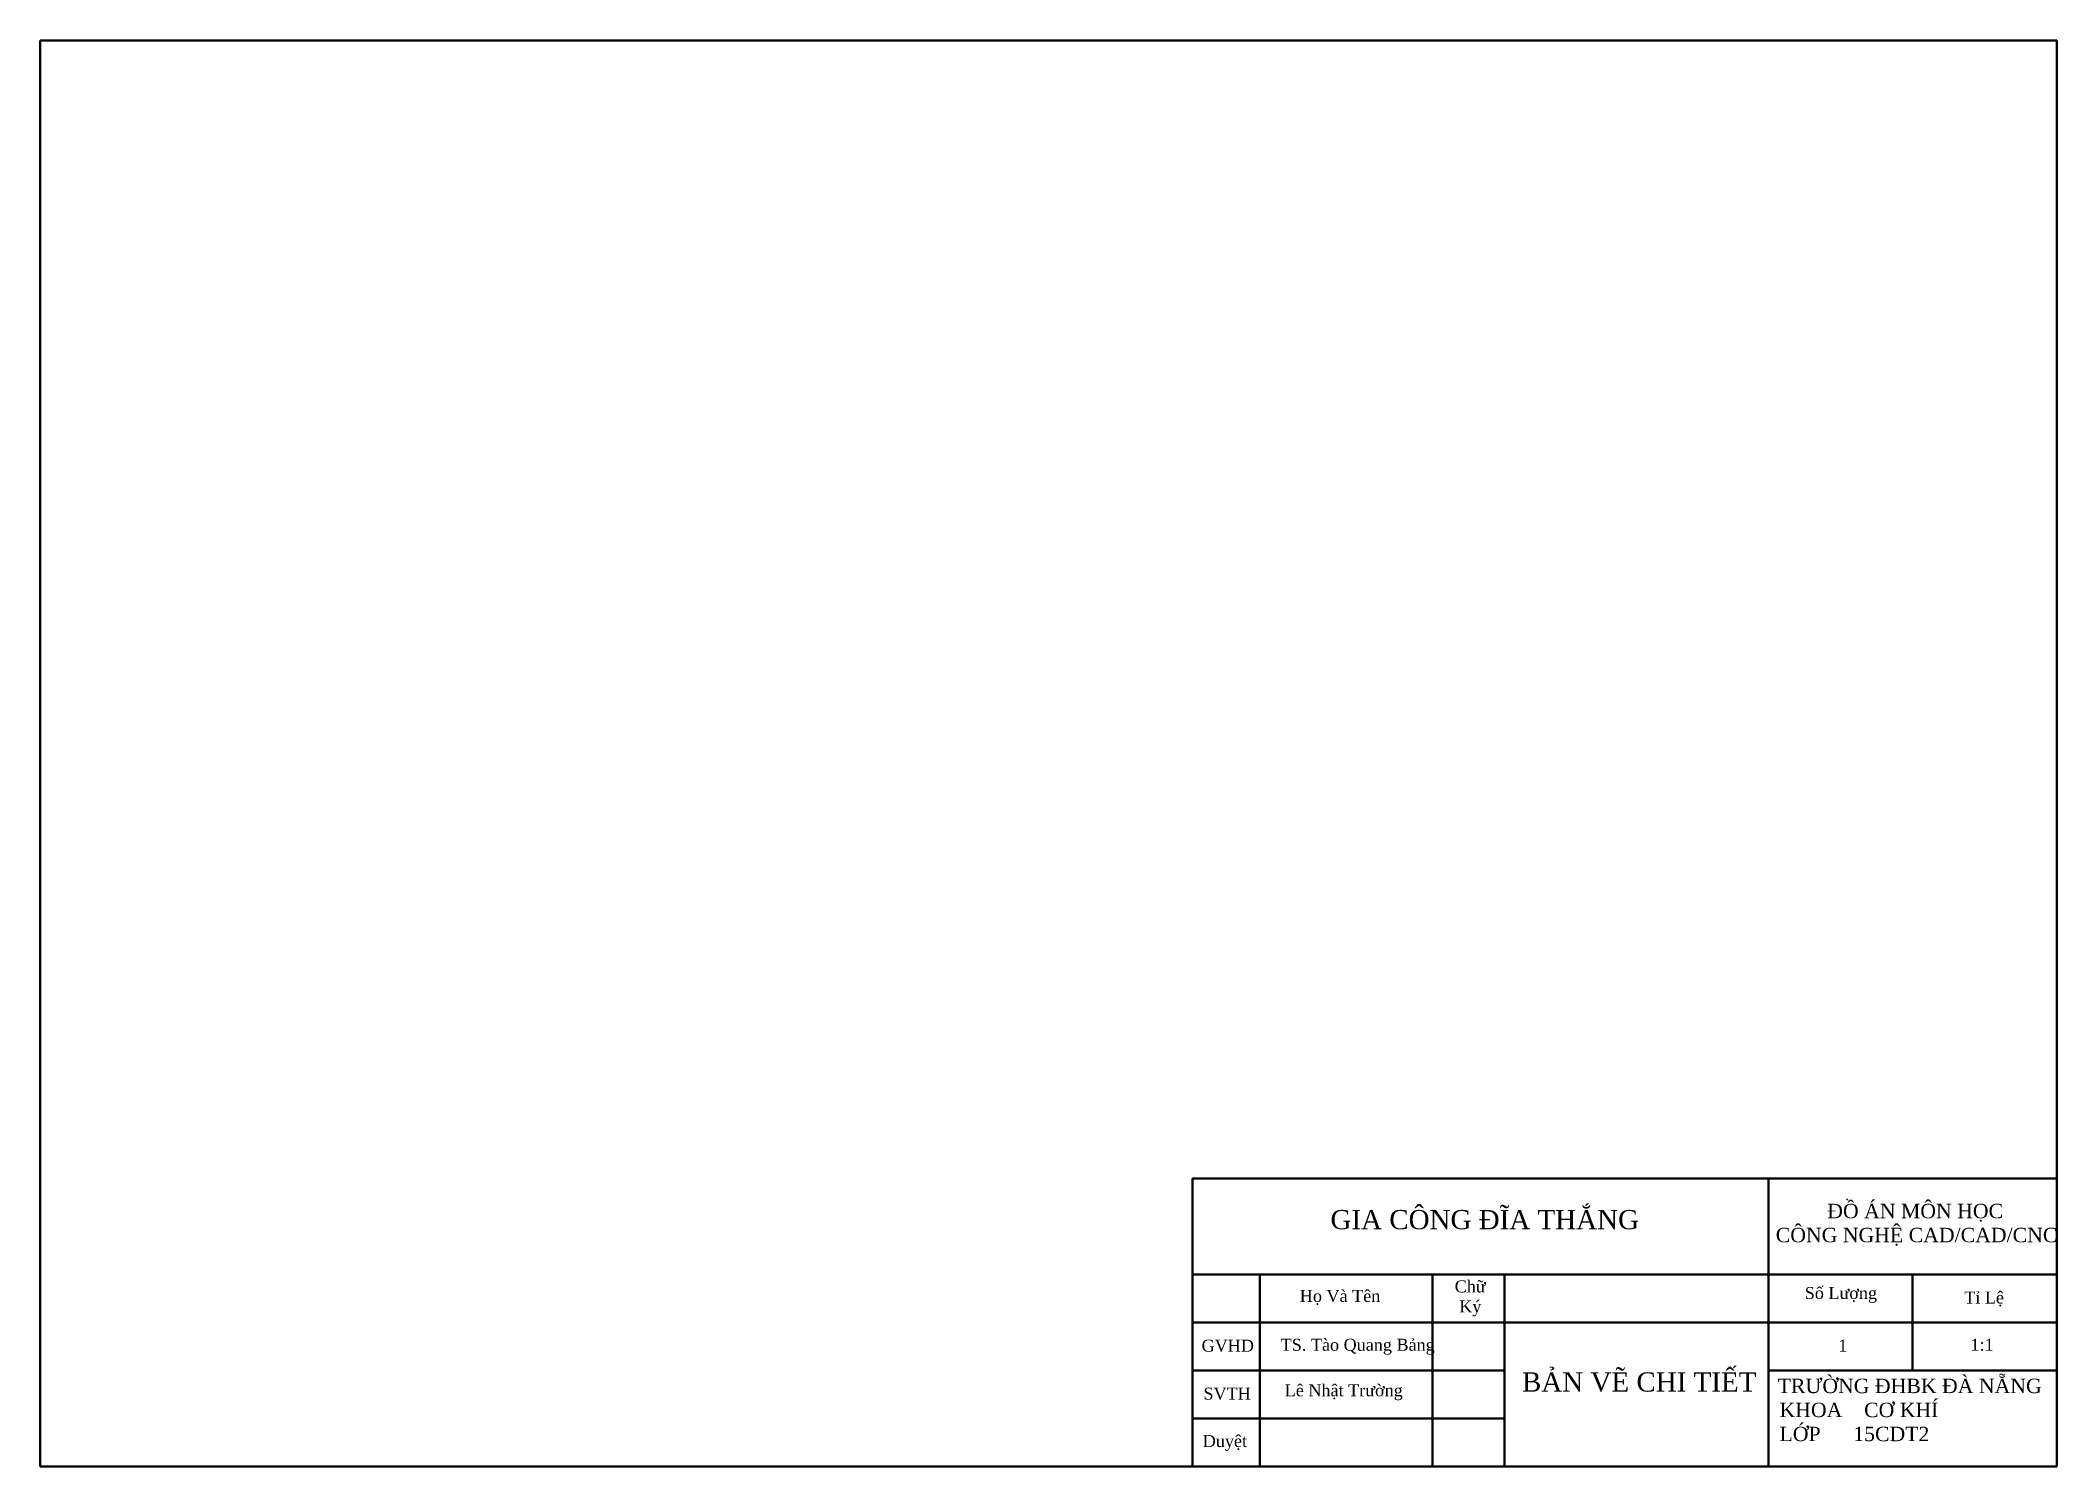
# Model space of a CAD drawing. Header units: millimetres. Extents: x -1654 to 1318, y -6 to 660.
# Drawn here: x 772 to 1318, y -4 to 382 of the extents above; entities that cross this region are included whole.
import ezdxf

# ---------------------------------------------------------------- set-up
doc = ezdxf.new("R2010")
doc.units = ezdxf.units.MM
doc.layers.add('chu', color=140, linetype='Continuous')
doc.layers.add('chuan-text', color=90, linetype='Continuous', lineweight=25)
doc.layers.add('khung', color=212, linetype='Continuous', lineweight=50)
doc.styles.get("Standard").update_dxf_attribs({"font": 'times.ttf'})

msp = doc.modelspace()

# ---------------------------------------------------------------- texts
at = {"layer": 'chu', "attachment_point": 1}
for s, insert, char_height, width in [('\\pi37.3504;GIA CÔNG ĐĨA THẮNG', (1084.1756, 65.6345), 5.2, 156), ('{\\fTimes New Roman|b0|i0|c0|p18;Họ Và Tên}', (1113.2205, 43.9963), 3.25, 45.5), ('{\\fTimes New Roman|b0|i0|c0|p18;Chữ \\P Ký}', (1155.1679, 46.5837), 3.25, 13), ('{\\fTimes New Roman|b0|i0|c0|p18;Số Lượng}', (1249.9579, 44.7962), 3.25, 45.5), ('{\\fTimes New Roman|b0|i0|c0|p18;Tỉ Lệ}', (1293.1372, 43.5634), 3.25, 45.5), ('{\\fTimes New Roman|b0|i0|c0|p18;GVHD}', (1086.6217, 30.5285), 3.25, 45.5), ('TS. Tào Quang Bảng', (1108.0438, 30.7854), 3.25, 45.5), ('{\\fTimes New Roman|b0|i0|c0|p18;1}', (1259.0304, 30.5758), 3.25, 45.5), ('1:1', (1294.8303, 30.8118), 3.25, 45.5), ('BẢN VẼ CHI TIẾT', (1173.3926, 21.6841), 5.2, 78), ('{\\fTimes New Roman|b0|i0|c0|p18;SVTH}', (1087.1371, 17.5544), 3.25, 45.5), ('Lê Nhật Trường', (1109.141, 18.4529), 3.25, 45.5), ('  {\\H1.2x;TRƯỜNG ĐHBK ĐÀ NẴNG\\P  KHOA    CƠ KHÍ\\P  LỚP      15CDT2}', (1240.1756, 19.964), 3.25, 78), ('{\\fTimes New Roman|b0|i0|c0|p18;Duyệt}', (1086.942, 4.7236), 3.25, 45.5)]:
    msp.add_mtext(s, dxfattribs=dict(at, insert=insert, char_height=char_height, width=width))
at = {"layer": 'chuan-text', "insert": (1240.1756, 74.1596), "char_height": 4.1067, "width": 78, "attachment_point": 1}
msp.add_mtext('\\pi39;\\P\\pi15.87409;{\\H0.94967x;ĐỒ ÁN MÔN HỌC\\P\\pi1.93022;CÔNG NGHỆ CAD/CAD/CNC}', dxfattribs=at)

# ---------------------------------------------------------------- linework, layer by layer
at = {"layer": 'khung'}
for p, q in [((772.1756, -3.8404), (772.1756, 382.2596)), ((772.1756, 382.2596), (1318.1756, 382.2596)), ((1318.1756, -3.8404), (1318.1756, 382.2596)), ((1240.1756, 74.1596), (1240.1756, -3.8404)), ((1318.1756, 74.1596), (1318.1756, 74.1596)), ((1279.1756, 48.1596), (1279.1756, 22.1596)), ((1162.1756, 35.1596), (1240.1756, 35.1596)), ((1240.1756, 35.1596), (1318.1756, 35.1596)), ((1240.1756, 22.1596), (1318.1756, 22.1596)), ((772.1756, -3.8404), (1318.1756, -3.8404))]:
    msp.add_line(p, q, dxfattribs=at)
for points in [[(1318.1756, -3.8404), (1084.1756, -3.8404), (1084.1756, 74.1596), (1318.1756, 74.1596)], [(1084.1756, 74.1596), (1318.1756, 74.1596), (1318.1756, 48.1596), (1084.1756, 48.1596)], [(1084.1756, 48.1596), (1102.3756, 48.1596), (1102.3756, -3.8404), (1084.1756, -3.8404)], [(1149.1756, 48.1596), (1168.6756, 48.1596), (1168.6756, -3.8404), (1149.1756, -3.8404)]]:
    msp.add_lwpolyline(points, close=True, dxfattribs=at)
for points in [[(1162.1756, 35.1596), (1084.1756, 35.1596), (1084.1756, 48.1596), (1162.1756, 48.1596)], [(1162.1756, 22.1596), (1084.1756, 22.1596), (1084.1756, 35.1596), (1162.1756, 35.1596)], [(1168.6756, 22.1596), (1084.1756, 22.1596), (1084.1756, 9.1596), (1168.6756, 9.1596)]]:
    msp.add_lwpolyline(points, dxfattribs=at)

msp.set_redraw_order([(e.dxf.handle, doc.entitydb.next_handle()) for e in msp.query("TEXT MTEXT ATTDEF DIMENSION ARC_DIMENSION")])  # texts and dimensions are drawn at this point

doc.saveas('drawing.dxf')
